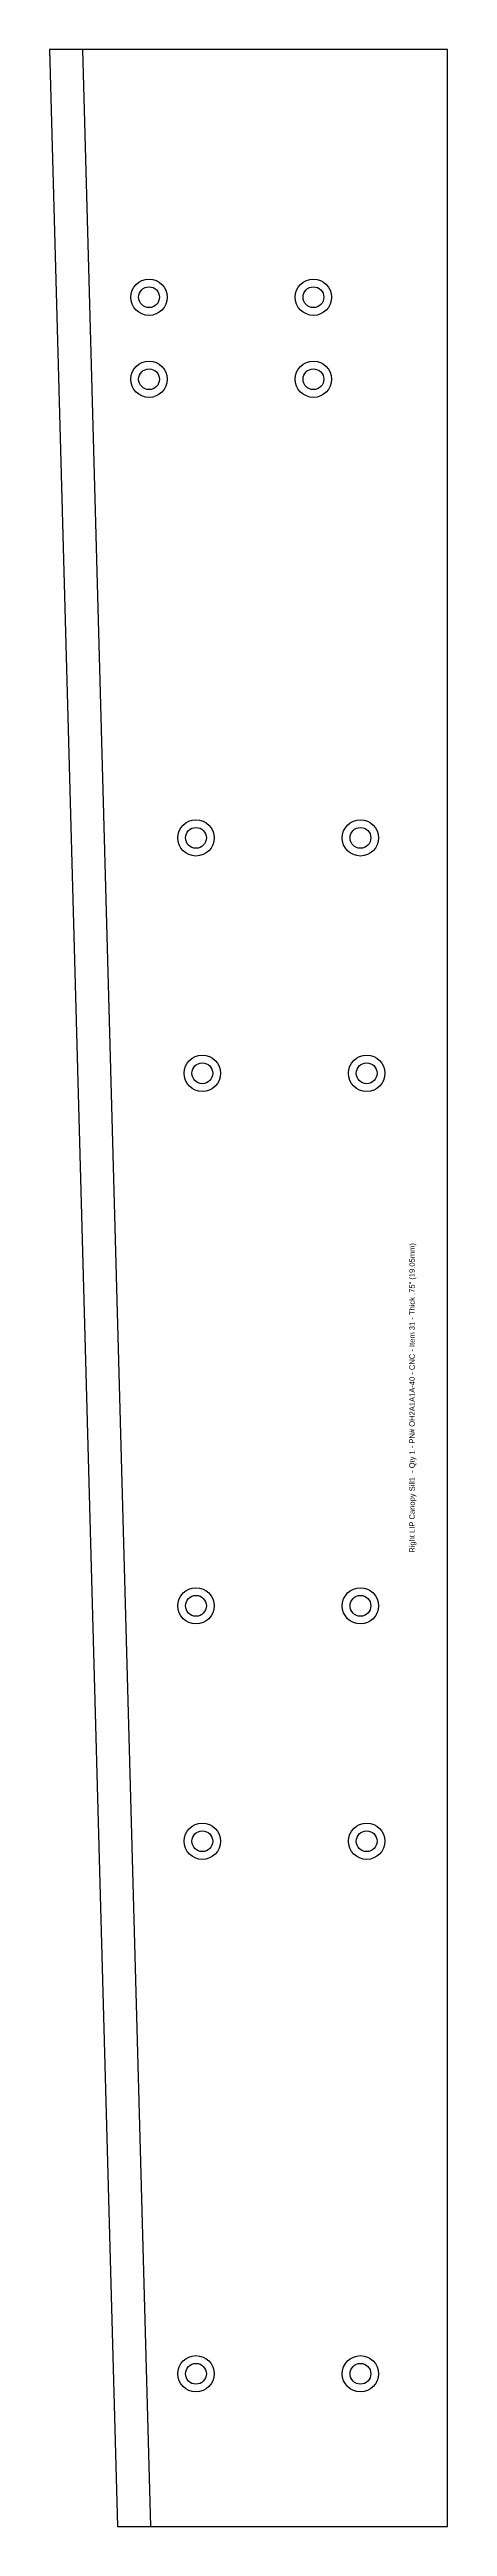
# Model space of a CAD drawing. Extents: x -85 to 127, y 11 to 146.
# Drawn here: x 43.44 to 47.07, y 45.44 to 68.08 of the extents above; entities that cross this region are included whole.
import ezdxf

# ---------------------------------------------------------------- set-up
doc = ezdxf.new("R2010")
doc.units = 0
doc.header["$MEASUREMENT"] = 0
doc.layers.get('0').update_dxf_attribs({"linetype": 'CONTINUOUS'})
doc.layers.add('Info', color=4, linetype='CONTINUOUS')
doc.styles.add('Annotative', font='txt')

msp = doc.modelspace()

# ---------------------------------------------------------------- linework, layer by layer
msp.add_line((43.742, 68.084), (44.362, 45.443))
msp.add_lwpolyline([(47.072, 68.084), (43.442, 68.084), (44.062, 45.443), (47.072, 45.443)], close=True)
at = {"color": 7, "linetype": 'Continuous'}
for centre in [(44.349, 65.82), (45.849, 65.82), (44.349, 65.07), (45.849, 65.07), (44.777, 60.878), (46.278, 60.878), (44.835, 58.726), (46.335, 58.726), (44.777, 53.858), (46.278, 53.858), (44.835, 51.706), (46.335, 51.706), (44.777, 46.838), (46.278, 46.838)]:
    msp.add_circle(centre, 0.166, dxfattribs=at)
for centre in [(44.349, 65.82), (45.849, 65.82), (44.349, 65.07), (45.849, 65.07), (44.777, 60.878), (46.278, 60.878), (44.835, 58.726), (46.335, 58.726), (44.777, 53.858), (46.278, 53.858), (44.835, 51.706), (46.335, 51.706), (44.777, 46.838), (46.278, 46.838)]:
    msp.add_circle(centre, 0.095)

# ---------------------------------------------------------------- texts
at = {"layer": 'Info', "style": 'Annotative'}
msp.add_text('Right LIP Canopy Sill1  - Qty 1 - PN# OH2A1A1A-40 - CNC - Item 31 - Thick .75" (19.05mm)', height=0.05, rotation=90, dxfattribs=at).set_placement((46.774, 54.344))

doc.saveas('drawing.dxf')
